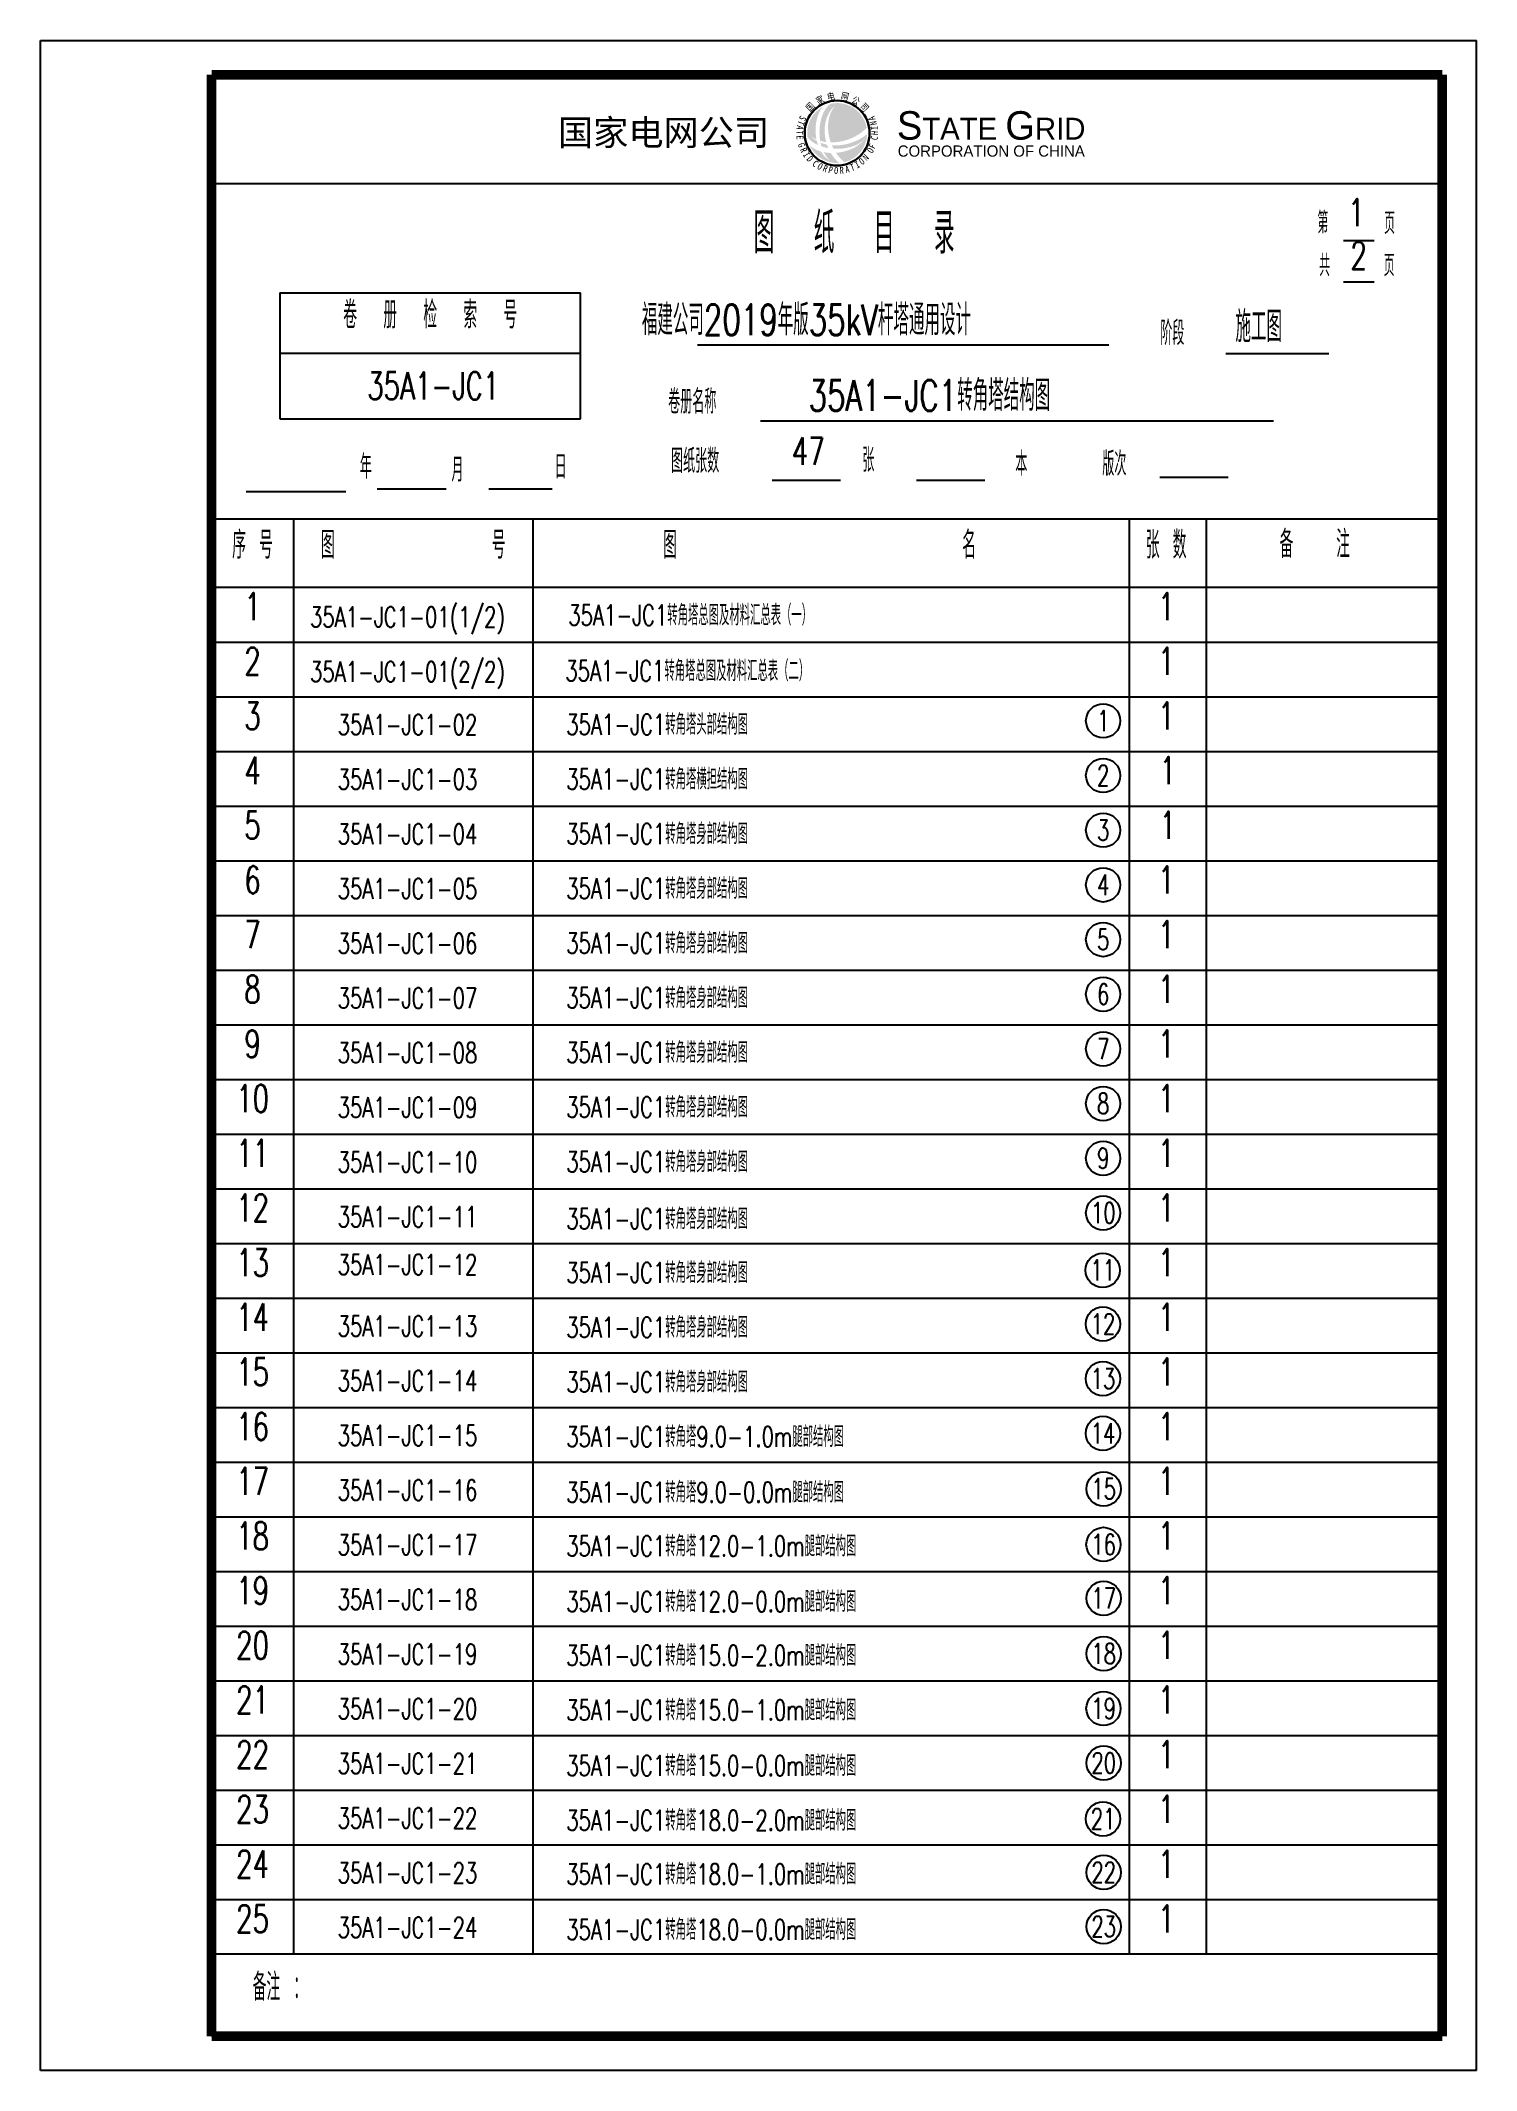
# Model space of a CAD drawing. Header units: millimetres. Extents: x 36969 to 37179, y -9174 to -8877.
import ezdxf
from ezdxf.enums import TextEntityAlignment as Align

# ---------------------------------------------------------------- set-up
doc = ezdxf.new("R2010")
doc.units = ezdxf.units.MM
doc.header["$LTSCALE"] = 10
for name, color, linetype in [('$TD_AUDIT_GENERATED_(71)', 3, 'Continuous'), ('2', 1, 'Continuous'), ('3', 1, 'Continuous')]:
    doc.layers.add(name, color=color, linetype=linetype)
doc.styles.add('$TD_AUDIT_GENERATED_(5D)', font='SimSun.ttf')
doc.styles.add('$TD_AUDIT_GENERATED_(5F)', font='verdanab.TTF', dxfattribs={"width": 0.8})
doc.styles.add('1-1', font='SIMHEI.TTF')
doc.styles.add('1-2', font='')
doc.styles.add('SIMPLEX', font='simplex.shx', dxfattribs={"width": 0.7, "oblique": 1, "bigfont": 'gbhzfs.shx'})
doc.styles.get("Standard").update_dxf_attribs({"font": 'SIMPLEX.shx', "width": 0.7, "bigfont": 'gbhzfs.shx'})
doc.styles.get('1-2').set_extended_font_data('STZhongsong')

msp = doc.modelspace()

# ---------------------------------------------------------------- texts
for s, height, style, p in [(' \\M+5B9FA\\M+5BCD2\\M+5B5E7\\M+5CDF8\\M+5B9AB\\M+5CBBE', 3.775, '1-1', (37042.18622135193, -8892.501593242207)), ('CORPORATION OF CHINA', 1.6371, '1-2', (37094.45176510087, -8894.147772266508))]:
    msp.add_text(s, height=height, dxfattribs=dict(style=style)).set_placement(p)
at = {"color": 0, "linetype": 'Continuous', "width": 0.7}
msp.add_text('\\M+5BDD7\\M+5B6CE', height=3.5, dxfattribs=at).set_placement((37132.85533944547, -8921.701693078654))
at = {"width": 0.7}
for s, height, p in [('35A1-JC1\\M+5D7AA\\M+5BDC7\\M+5CBFE\\M+5BDE1\\M+5B9B9\\M+5CDBC', 4.5, (37081.417445525, -8931.339923416512)), ('35A1-JC1\\M+5D7AA\\M+5BDC7\\M+5CBFE\\M+5D7DC\\M+5CDBC\\M+5BCB0\\M+5B2C4\\M+5C1CF\\M+5BBE3\\M+5D7DC\\M+5B1ED\\M+5A3A8\\M+5D2BB\\M+5A3A9', 3, (37046.26420368842, -8962.736349051349)), ('35A1-JC1\\M+5D7AA\\M+5BDC7\\M+5CBFE\\M+5D7DC\\M+5CDBC\\M+5BCB0\\M+5B2C4\\M+5C1CF\\M+5BBE3\\M+5D7DC\\M+5B1ED\\M+5A3A8\\M+5B6FE\\M+5A3A9', 3, (37045.84197778952, -8970.88894735976)), ('35A1-JC1\\M+5D7AA\\M+5BDC7\\M+5CBFE\\M+5CDB7\\M+5B2BF\\M+5BDE1\\M+5B9B9\\M+5CDBC', 3, (37045.96903501738, -8978.736336230788)), ('35A1-JC1\\M+5D7AA\\M+5BDC7\\M+5CBFE\\M+5BAE1\\M+5B5A3\\M+5BDE1\\M+5B9B9\\M+5CDBC', 3, (37045.96903501738, -8986.736336230788)), ('35A1-JC1\\M+5D7AA\\M+5BDC7\\M+5CBFE\\M+5C9ED\\M+5B2BF\\M+5BDE1\\M+5B9B9\\M+5CDBC', 3, (37045.96903501738, -8994.736336230788)), ('35A1-JC1\\M+5D7AA\\M+5BDC7\\M+5CBFE\\M+5C9ED\\M+5B2BF\\M+5BDE1\\M+5B9B9\\M+5CDBC', 3, (37045.96903501738, -9002.736336230788)), ('35A1-JC1\\M+5D7AA\\M+5BDC7\\M+5CBFE\\M+5C9ED\\M+5B2BF\\M+5BDE1\\M+5B9B9\\M+5CDBC', 3, (37045.96903501738, -9010.736336230788)), ('35A1-JC1\\M+5D7AA\\M+5BDC7\\M+5CBFE\\M+5C9ED\\M+5B2BF\\M+5BDE1\\M+5B9B9\\M+5CDBC', 3, (37045.96903501738, -9018.736336230788)), ('35A1-JC1\\M+5D7AA\\M+5BDC7\\M+5CBFE\\M+5C9ED\\M+5B2BF\\M+5BDE1\\M+5B9B9\\M+5CDBC', 3, (37045.96903501738, -9026.736336230788)), ('35A1-JC1\\M+5D7AA\\M+5BDC7\\M+5CBFE\\M+5C9ED\\M+5B2BF\\M+5BDE1\\M+5B9B9\\M+5CDBC', 3, (37045.96903501738, -9034.736336230788)), ('35A1-JC1\\M+5D7AA\\M+5BDC7\\M+5CBFE\\M+5C9ED\\M+5B2BF\\M+5BDE1\\M+5B9B9\\M+5CDBC', 3, (37045.96903501738, -9042.736336230786)), ('35A1-JC1\\M+5D7AA\\M+5BDC7\\M+5CBFE\\M+5C9ED\\M+5B2BF\\M+5BDE1\\M+5B9B9\\M+5CDBC', 3, (37045.96903501738, -9051.072295606724)), ('35A1-JC1\\M+5D7AA\\M+5BDC7\\M+5CBFE\\M+5C9ED\\M+5B2BF\\M+5BDE1\\M+5B9B9\\M+5CDBC', 3, (37045.96903501738, -9058.942438566197)), ('35A1-JC1\\M+5D7AA\\M+5BDC7\\M+5CBFE\\M+5C9ED\\M+5B2BF\\M+5BDE1\\M+5B9B9\\M+5CDBC', 3, (37045.96903501738, -9066.942438566197)), ('35A1-JC1\\M+5D7AA\\M+5BDC7\\M+5CBFE\\M+5C9ED\\M+5B2BF\\M+5BDE1\\M+5B9B9\\M+5CDBC', 3, (37045.96903501738, -9074.942438566197)), ('35A1-JC1\\M+5D7AA\\M+5BDC7\\M+5CBFE9.0-1.0m\\M+5CDC8\\M+5B2BF\\M+5BDE1\\M+5B9B9\\M+5CDBC', 3, (37045.96903501738, -9082.942438566197)), ('35A1-JC1\\M+5D7AA\\M+5BDC7\\M+5CBFE9.0-0.0m\\M+5CDC8\\M+5B2BF\\M+5BDE1\\M+5B9B9\\M+5CDBC', 3, (37045.96903501739, -9091.072295606724)), ('35A1-JC1\\M+5D7AA\\M+5BDC7\\M+5CBFE12.0-1.0m\\M+5CDC8\\M+5B2BF\\M+5BDE1\\M+5B9B9\\M+5CDBC', 3, (37045.96903501738, -9098.942438566197)), ('35A1-JC1\\M+5D7AA\\M+5BDC7\\M+5CBFE12.0-0.0m\\M+5CDC8\\M+5B2BF\\M+5BDE1\\M+5B9B9\\M+5CDBC', 3, (37045.96903501739, -9107.072295606724)), ('35A1-JC1\\M+5D7AA\\M+5BDC7\\M+5CBFE15.0-2.0m\\M+5CDC8\\M+5B2BF\\M+5BDE1\\M+5B9B9\\M+5CDBC', 3, (37045.96903501738, -9114.942438566197)), ('35A1-JC1\\M+5D7AA\\M+5BDC7\\M+5CBFE15.0-1.0m\\M+5CDC8\\M+5B2BF\\M+5BDE1\\M+5B9B9\\M+5CDBC', 3, (37045.96903501738, -9122.942438566197)), ('35A1-JC1\\M+5D7AA\\M+5BDC7\\M+5CBFE15.0-0.0m\\M+5CDC8\\M+5B2BF\\M+5BDE1\\M+5B9B9\\M+5CDBC', 3, (37045.96903501739, -9131.072295606724)), ('35A1-JC1\\M+5D7AA\\M+5BDC7\\M+5CBFE18.0-2.0m\\M+5CDC8\\M+5B2BF\\M+5BDE1\\M+5B9B9\\M+5CDBC', 3, (37045.96903501738, -9139.072295606724)), ('35A1-JC1\\M+5D7AA\\M+5BDC7\\M+5CBFE18.0-1.0m\\M+5CDC8\\M+5B2BF\\M+5BDE1\\M+5B9B9\\M+5CDBC', 3, (37045.96903501738, -9146.942438566197)), ('35A1-JC1\\M+5D7AA\\M+5BDC7\\M+5CBFE18.0-0.0m\\M+5CDC8\\M+5B2BF\\M+5BDE1\\M+5B9B9\\M+5CDBC', 3, (37045.96903501738, -9155.072295606724))]:
    msp.add_text(s, height=height, dxfattribs=at).set_placement(p)
at = {"style": 'SIMPLEX', "width": 0.7}
for s, p in [('35A1-JC1-01(1/2)', (37022.74992236957, -8963.009436206938)), ('35A1-JC1-01(2/2)', (37022.74992236957, -8971.009436206938)), ('35A1-JC1-02', (37022.74992236957, -8978.760930363049)), ('35A1-JC1-03', (37022.74992236957, -8986.760930363049)), ('35A1-JC1-04', (37022.74992236957, -8994.760930363049)), ('35A1-JC1-05', (37022.74992236957, -9002.760930363049)), ('35A1-JC1-06', (37022.74992236957, -9010.760930363049)), ('35A1-JC1-07', (37022.74992236957, -9018.760930363049)), ('35A1-JC1-08', (37022.74992236957, -9026.760930363049)), ('35A1-JC1-09', (37022.74992236957, -9034.760930363049)), ('35A1-JC1-10', (37022.74992236957, -9042.760930363049)), ('35A1-JC1-11', (37022.74992236957, -9050.760930363049)), ('35A1-JC1-12', (37022.74992236957, -9057.760930363049)), ('35A1-JC1-13', (37022.74992236957, -9066.760930363049)), ('35A1-JC1-14', (37022.74992236957, -9074.760930363049)), ('35A1-JC1-15', (37022.74992236957, -9082.760930363049)), ('35A1-JC1-16', (37022.74992236957, -9090.760930363049)), ('35A1-JC1-17', (37022.74992236957, -9098.760930363049)), ('35A1-JC1-18', (37022.74992236957, -9106.760930363049)), ('35A1-JC1-19', (37022.74992236957, -9114.760930363049)), ('35A1-JC1-20', (37022.74992236957, -9122.760930363049)), ('35A1-JC1-21', (37022.74992236957, -9130.760930363049)), ('35A1-JC1-22', (37022.74992236957, -9138.760930363049)), ('35A1-JC1-23', (37022.74992236957, -9146.760930363049)), ('35A1-JC1-24', (37022.74992236957, -9154.760930363049))]:
    msp.add_text(s, height=3, dxfattribs=at).set_placement(p, align=Align.CENTER)
at = {"width": 0.7}
for s, p in [('1', (37124.51365214061, -8978.185736837033)), ('2', (37124.51365214061, -8986.185736837031)), ('3', (37124.51365214061, -8994.18573683703)), ('4', (37124.51365214061, -9002.185736837033)), ('5', (37124.51365214061, -9010.185736837033)), ('6', (37124.51365214061, -9018.185736837033)), ('7', (37124.51365214061, -9026.185736837033)), ('8', (37124.51365214061, -9034.185736837033)), ('9', (37124.51365214061, -9042.185736837033)), ('10', (37124.51365214061, -9050.18573683703)), ('11', (37124.45468138028, -9058.577896247121)), ('12', (37124.47299358317, -9066.44803920659)), ('13', (37124.47299358317, -9074.44803920659)), ('14', (37124.47299358317, -9082.44803920659)), ('15', (37124.57999283321, -9090.57175734894)), ('16', (37124.56168063033, -9098.70161438947)), ('17', (37124.57999283322, -9106.57175734894)), ('18', (37124.58922462201, -9114.680523320065)), ('19', (37124.56168063032, -9122.70161438947)), ('20', (37124.58922462201, -9130.680523320065)), ('21', (37124.48984043813, -9138.858492885352)), ('22', (37124.58922462201, -9146.680523320065)), ('23', (37124.58394617018, -9154.613027897465))]:
    msp.add_text(s, height=3, dxfattribs=at).set_placement(p, align=Align.CENTER)
at = {"insert": (37094.32884435808, -8887.495865298817), "char_height": 4.16761607070872, "width": 30.14159743860961, "attachment_point": 1, "style": '1-2'}
msp.add_mtext('S{\\H0.7692x;TATE }G{\\H0.7692x;RID}', dxfattribs=at)
at = {"layer": '2', "style": 'SIMPLEX', "width": 0.7}
for s, height, p in [('1', 4, (37161.51696885697, -8905.513505378709)), (' \\M+5CDBC  \\M+5D6BD  \\M+5C4BF  \\M+5C2BC', 6, (37086.63831156029, -8910.110894436577)), ('\\M+5B5DA', 3.15, (37156.63148298174, -8906.309418346664)), ('\\M+5D2B3', 3.15, (37166.39091299795, -8906.413505378709)), ('2', 4, (37161.86210055937, -8911.813505378708)), ('\\M+5B9B2', 3.15, (37156.89681897562, -8912.585470726779)), ('\\M+5D2B3', 3.15, (37166.32878095419, -8912.588868173558)), ('\\M+5BEED  \\M+5B2E1  \\M+5BCEC  \\M+5CBF7  \\M+5BAC5', 4, (37026.07163028616, -8920.488036983406)), ('\\M+5BEED\\M+5B2E1\\M+5C3FB\\M+5B3C6', 3.5, (37064.4034462503, -8932.791428807126)), ('\\M+5CDBC\\M+5D6BD\\M+5D5C5\\M+5CAFD', 3.5, (37064.82133156436, -8941.46155467626)), ('\\M+5D5C5', 3.5, (37090.16441968393, -8941.31645467626)), ('\\M+5C4EA', 3.5, (37016.66441968392, -8942.330579430174)), ('\\M+5D4C2', 3.5, (37030.0676742204, -8942.748110702434)), ('\\M+5C8D5', 3.5, (37045.1424714149, -8942.330579430174)), ('\\M+5B1BE      \\M+5B0E6\\M+5B4CE', 3.5, (37119.77579732679, -8941.879086728612)), ('\\M+5D0F2 \\M+5BAC5', 4, (37000.08962108766, -8954.165642754786)), ('\\M+5CDBC                    \\M+5C3FB', 4, (37083.01530181802, -8954.165642754786)), ('\\M+5D5C5 \\M+5CAFD', 4, (37133.71946417377, -8954.165642754786)), ('\\M+5B1B8   \\M+5D7A2', 4, (37155.45295890004, -8954.051331884422)), ('\\M+5CDBC           \\M+5BAC5', 4, (37023.58962108766, -8954.165642754786)), ('1', 4, (37000.08962108766, -8963.165642754786)), ('1', 4, (37133.71946417377, -8963.165642754786)), ('2', 4, (37000.08962108766, -8971.165642754786)), ('1', 4, (37133.71946417377, -8971.165642754786)), ('3', 4, (37000.08962108766, -8979.165642754786)), ('1', 4, (37133.71946417377, -8979.165642754786)), ('4', 4, (37000.08962108766, -8987.165642754786)), ('1', 4, (37133.94462797409, -8987.165642754786)), ('5', 4, (37000.08962108766, -8995.165642754786)), ('1', 4, (37133.94462797409, -8995.165642754786)), ('6', 4, (37000.08962108766, -9003.165642754786)), ('1', 4, (37133.71946417377, -9003.165642754786)), ('7', 4, (37000.08962108766, -9011.165642754786)), ('1', 4, (37133.71946417377, -9011.165642754786)), ('8', 4, (37000.08962108766, -9019.165642754786)), ('1', 4, (37133.71946417377, -9019.165642754786)), ('9', 4, (37000.08962108766, -9027.165642754786)), ('1', 4, (37133.71946417377, -9027.165642754786)), ('10', 4, (37000.08962108766, -9035.165642754786)), ('1', 4, (37133.71946417377, -9035.165642754786)), ('11', 4, (37000.08962108766, -9043.165642754786)), ('1', 4, (37133.71946417377, -9043.165642754786)), ('12', 4, (37000.08962108766, -9051.165642754786)), ('1', 4, (37133.71946417377, -9051.165642754786)), ('13', 4, (37000.08962108766, -9059.165642754786)), ('1', 4, (37133.71946417377, -9059.165642754786)), ('14', 4, (37000.08962108766, -9067.165642754786)), ('1', 4, (37133.71946417377, -9067.165642754786)), ('15', 4, (37000.08962108766, -9075.165642754786)), ('1', 4, (37133.71946417377, -9075.165642754786)), ('16', 4, (37000.08962108766, -9083.165642754786)), ('1', 4, (37133.71946417377, -9083.165642754786)), ('17', 4, (37000.08962108766, -9091.165642754786)), ('1', 4, (37133.71946417377, -9091.165642754786)), ('18', 4, (37000.08962108766, -9099.165642754786)), ('1', 4, (37133.71946417377, -9099.165642754786)), ('19', 4, (37000.08962108766, -9107.165642754786)), ('1', 4, (37133.71946417377, -9107.165642754786)), ('20', 4, (37000.08962108766, -9115.165642754786)), ('1', 4, (37133.71946417377, -9115.165642754786)), ('21', 4, (37000.08962108766, -9123.165642754786)), ('1', 4, (37133.71946417377, -9123.165642754786)), ('22', 4, (37000.08962108766, -9131.165642754786)), ('1', 4, (37133.71946417377, -9131.165642754786)), ('23', 4, (37000.08962108766, -9139.165642754786)), ('1', 4, (37133.71946417377, -9139.165642754786)), ('24', 4, (37000.08962108766, -9147.165642754786)), ('1', 4, (37133.71946417377, -9147.165642754786)), ('25', 4, (37000.08962108766, -9155.165642754786)), ('1', 4, (37133.71946417377, -9155.165642754786)), ('\\M+5B1B8\\M+5D7A2 \\M+5A3BA', 4, (37004.08962108766, -9165.165642754786))]:
    msp.add_text(s, height=height, dxfattribs=at).set_placement(p, align=Align.BOTTOM_CENTER)
msp.add_text('35A1-JC1', height=4, dxfattribs=at).set_placement((37016.86670184195, -8929.685387886853))
at = {"layer": '2', "color": 7, "style": 'SIMPLEX', "width": 0.7}
msp.add_text('47', height=4, dxfattribs=at).set_placement((37081.37043748432, -8940.46155467626), align=Align.BOTTOM_CENTER)
at = {"layer": '3', "color": 7, "width": 0.7}
for s, p in [('\\M+5B8A3\\M+5BDA8\\M+5B9AB\\M+5CBBE2019\\M+5C4EA\\M+5B0E635kV\\M+5B8CB\\M+5CBFE\\M+5CDA8\\M+5D3C3\\M+5C9E8\\M+5BCC6', (37057.02792822221, -8920.272937041695)), ('\\M+5CAA9\\M+5B9A4\\M+5CDBC', (37143.84855925651, -8921.284161026302))]:
    msp.add_text(s, height=4.5, dxfattribs=at).set_placement(p)

# ---------------------------------------------------------------- blocks, each defined once
blk = doc.blocks.new('logo')
h = blk.add_hatch(color=256)
edge = h.paths.add_edge_path()
edge.add_spline(control_points=[(446.236022319209, 89.47065316716424), (446.296923348699, 89.42709838784083), (446.422292959282, 89.3374374121804), (446.5612707076975, 89.2707397840897), (446.6327369761352, 89.23644198715726)], knot_values=[0, 0, 0, 0, 0.2241663815802706, 0.4614643167746397, 0.4614643167746397, 0.4614643167746397, 0.4614643167746397], degree=3, periodic=0)
edge.add_spline(control_points=[(446.6327369761352, 89.2364419871572), (446.618146463293, 89.24892408117086), (446.5928640410841, 89.27055303789882), (446.55528132381, 89.30376821031592), (446.5153897610032, 89.33667536069976), (446.474100025448, 89.37379786973389), (446.4306338663671, 89.41017582436683), (446.3861157528445, 89.44692999884631), (446.3451514679193, 89.49295701854732), (446.3006217141854, 89.54255984936975), (446.25544255775, 89.58995164792486), (446.2143550507553, 89.63954233981144), (446.1703419471964, 89.68162634089117), (446.1287250528417, 89.73454419806416), (446.056410594739, 89.83714760633751), (445.9668184996717, 89.95004074524365), (445.8798749295204, 90.09306474327883), (445.8164566406094, 90.20774635392178), (445.7488879634066, 90.3161627169834), (445.7092148708214, 90.39757408302836), (445.6887766474449, 90.44060204092324), (445.683180324929, 90.4524726965737)], knot_values=[0, 0, 0, 0, 0.057603217311697, 0.0998147821405393, 0.1504586407897344, 0.2127194168510028, 0.2663297105922637, 0.320563421659545, 0.3856033483655085, 0.4507516626295947, 0.5206554591326177, 0.5819440420636764, 0.6437753388674202, 0.7029602690409292, 0.7834997370295085, 1.020501937707859, 1.13439552113683, 1.28514441201188, 1.413721704973908, 1.517232383884393, 1.556601052873635, 1.556601052873635, 1.556601052873635, 1.556601052873635], degree=3, periodic=0)
edge.add_spline(control_points=[(445.683180324929, 90.45247269657364), (445.7910207244097, 90.43127417298206), (446.1305511927326, 90.37543792115724), (446.473541842043, 90.35095951548368), (446.7071277818156, 90.34498631849482)], knot_values=[5.543272291493883, 5.543272291493883, 5.543272291493883, 5.543272291493883, 5.872403022592868, 6.573153481137538, 6.573153481137538, 6.573153481137538, 6.573153481137538], degree=3, periodic=0)
edge.add_spline(control_points=[(446.7071277818159, 90.34498631849482), (446.7374310485307, 90.29580449256838), (446.8405374318268, 90.13575858303761), (447.010311729013, 89.8764864678621), (447.2237717274743, 89.5875346532303), (447.4334818410343, 89.35655006917654), (447.6251096675971, 89.14854913787315), (447.7724817594878, 89.01154709242354), (447.8714528894011, 88.92516140079954), (447.9058678420226, 88.89249912326193), (447.9226643339284, 88.87698706296754), (447.9278022544349, 88.87224204042792)], knot_values=[7.525196457517759, 7.525196457517759, 7.525196457517759, 7.525196457517759, 7.698435514731243, 8.095589260690783, 8.455471495748146, 8.774397086495217, 9.030973949537257, 9.303711859261632, 9.37744130907351, 9.42505109935746, 9.446032685300692, 9.446032685300692, 9.446032685300692, 9.446032685300692], degree=3, periodic=0)
edge.add_spline(control_points=[(447.9278022544349, 88.87224204042792), (447.9283858209931, 88.87170218313219), (447.9289693875514, 88.87116232583634), (447.9295529541096, 88.8706224685406)], knot_values=[0, 0, 0, 0, 0.0023849449572866, 0.0023849449572866, 0.0023849449572866, 0.0023849449572866], degree=3, periodic=0)
edge.add_arc((447.6406112307427, 93.2495013072359), 4.388401440556144, 203.2079966067463, 273.77520755545464, ccw=False)
edge.add_spline(control_points=[(443.6073177033488, 91.52016313170196), (443.7428842961988, 91.37391151337687), (444.0133483316822, 91.1131582273755), (444.5340223072403, 90.81520711622164), (444.9551542147562, 90.64604501737062), (445.218714730582, 90.56611217125584), (445.27362611492, 90.55050514847994)], knot_values=[6.993801407225128, 6.993801407225128, 6.993801407225128, 6.993801407225128, 7.589665414074407, 8.123227460410707, 8.777741004712693, 8.948850637601048, 8.948850637601048, 8.948850637601048, 8.948850637601048], degree=3, periodic=0)
edge.add_spline(control_points=[(445.2736261149198, 90.55050514848), (445.2816785559287, 90.53599946594551), (445.3074640599152, 90.48962381096396), (445.350974224009, 90.41495193256401), (445.4180973373041, 90.32466994733232), (445.4882395405082, 90.22611412315081), (445.5541274432144, 90.12162138122477), (445.6767009586617, 89.9875637804364), (445.8244093944538, 89.8041807218197), (445.9996945891683, 89.64455785429817), (446.1462672919297, 89.52625975857626), (446.2027359678825, 89.49748366910353), (446.236022319209, 89.47065316716424)], knot_values=[6.924526248046507, 6.924526248046507, 6.924526248046507, 6.924526248046507, 6.974299861745713, 7.083687340324216, 7.183444156210336, 7.311462081406292, 7.446857501580832, 7.55273464986723, 7.855886365124284, 8.147167387145247, 8.279801406373, 8.388095192127565, 8.388095192127565, 8.388095192127565, 8.388095192127565], degree=3, periodic=0)
edge = h.paths.add_edge_path()
edge.add_spline(control_points=[(451.6608608566955, 92.38119854079076), (451.5441389082271, 92.2622301035488), (451.3800072563633, 92.09493949213936), (451.0943349518857, 91.88230714852477), (450.800634120104, 91.68668632582302), (450.2970965288926, 91.44357331900602), (449.5609234444985, 91.1885912565345), (448.7144899919053, 90.99985667139356), (447.8648844062955, 90.95333058515627), (447.357545044176, 90.96212353339718), (447.0991433965687, 90.97927422676611)], knot_values=[0, 0, 0, 0, 0.4987467732066163, 0.7013259530216552, 1.06717765587035, 1.555863591533154, 2.373610417989843, 3.400921402867271, 4.144528950496907, 4.921283116414468, 4.921283116414468, 4.921283116414468, 4.921283116414468], degree=3, periodic=0)
edge.add_spline(control_points=[(447.0991433965689, 90.97927422676611), (447.0341911831663, 91.10566851616846), (446.9577568978334, 91.26604516459037), (446.88704178286, 91.42888078360824), (446.8731307558789, 91.46152249026488)], knot_values=[6.124205566293918, 6.124205566293918, 6.124205566293918, 6.124205566293918, 6.550309021250564, 6.656753593472368, 6.656753593472368, 6.656753593472368, 6.656753593472368], degree=3, periodic=0)
edge.add_spline(control_points=[(446.8731307558789, 91.46152249026494), (447.0059149441468, 91.4513370625553), (447.3154633093704, 91.4384851438059), (447.85394247164, 91.45562551666814), (448.4804672699941, 91.52740644974091), (449.0962004350088, 91.64126850525804), (449.6491661599791, 91.8130294451716), (450.1265905907619, 91.98559402872621), (450.5777900759435, 92.18393457824101), (450.9811304361569, 92.39238686098548), (451.3783715268235, 92.6244928317463), (451.7226812099047, 92.85973393376668), (451.9367667642291, 93.02926253340587), (452.0251679819874, 93.09926508308871)], knot_values=[3.488374074371862, 3.488374074371862, 3.488374074371862, 3.488374074371862, 3.887806745815772, 4.416978135454834, 5.102881864907689, 5.778269700658052, 6.291653642830703, 6.838032875936091, 7.300646943173225, 7.769121453811416, 8.199365638989676, 8.680256300361139, 9.018495107481964, 9.018495107481964, 9.018495107481964, 9.018495107481964], degree=3, periodic=0)
edge.add_spline(control_points=[(452.0251679819874, 93.09926508308871), (452.0256047129747, 93.09963539550478), (452.026041443962, 93.10000570792084), (452.0264781749493, 93.10037602033691)], knot_values=[0, 0, 0, 0, 0.0017177855416153, 0.0017177855416153, 0.0017177855416153, 0.0017177855416153], degree=3, periodic=0)
edge.add_arc((447.6406112307427, 93.2495013072359), 4.388401440556144, 284.23080792441476, 358.0526178048375, ccw=False)
edge.add_spline(control_points=[(448.7194059047511, 88.9957653898561), (448.7188955834035, 88.99624080773168), (448.718385262056, 88.9967162256072), (448.7178749407085, 88.99719164348272)], knot_values=[0, 0, 0, 0, 0.0020923791021179, 0.0020923791021179, 0.0020923791021179, 0.0020923791021179], degree=3, periodic=0)
edge.add_spline(control_points=[(448.7178749407085, 88.99719164348272), (448.7142573844778, 89.00040489425521), (448.653097971003, 89.05472900701665), (448.5310874905088, 89.16142883704975), (448.295975661403, 89.35285601112321), (447.9803590316783, 89.6827999325497), (447.6837562807541, 90.03469542763384), (447.5047004109224, 90.29251403016798), (447.4582625092328, 90.36268876589367)], knot_values=[7.370154445551353, 7.370154445551353, 7.370154445551353, 7.370154445551353, 7.384670112060126, 7.615560347569366, 7.856432306933838, 8.293501929024398, 8.98250490958248, 9.23484214211912, 9.23484214211912, 9.23484214211912, 9.23484214211912], degree=3, periodic=0)
edge.add_spline(control_points=[(447.4582625092328, 90.36268876589367), (447.4714557998454, 90.36366967092323), (447.8525551871041, 90.39306124786373), (448.5370491039325, 90.50122880335306), (449.5907368921187, 90.84601145468497), (450.4152894982694, 91.21305696438344), (450.9402121293408, 91.66159900905177), (451.1917571012666, 91.84037175486537), (451.4071023698107, 92.09022663006903), (451.55084134052, 92.25504477454137), (451.6608608566955, 92.38119854079076)], knot_values=[0, 0, 0, 0, 0.0396490280830779, 1.145445618669398, 2.065674080291337, 3.369619663016798, 3.804909353442616, 4.135233665046806, 4.289277524492026, 4.791890366848904, 4.791890366848904, 4.791890366848904, 4.791890366848904], degree=3, periodic=0)
edge = h.paths.add_edge_path()
edge.add_spline(control_points=[(446.7051257037374, 91.889019099368), (446.8482008733379, 91.88602838522417), (447.1394814753971, 91.890409164066), (447.5713156996419, 91.92374341313683), (448.0070169171477, 91.98653144974429), (448.4201301666481, 92.06988647015419), (448.8520789180016, 92.1820600766901), (449.2622707333462, 92.31079215284734), (449.6909047803479, 92.4832347543616), (450.1105697279888, 92.6752410176801), (450.5638074936908, 92.92255771100628), (450.9987564817723, 93.19938916618327), (451.3759597030528, 93.48682264884218), (451.6506872928198, 93.72978690209908), (451.8346652931696, 93.90601798795382), (451.9246684713125, 93.99948656380906), (451.9581784181753, 94.03479156279667)], knot_values=[3.150581735181415, 3.150581735181415, 3.150581735181415, 3.150581735181415, 3.579808696638748, 4.023604315399971, 4.449119913436038, 4.899617051385869, 5.287157745437676, 5.787622231206912, 6.188038686120505, 6.672494971076138, 7.171322985893136, 7.735845578088812, 8.217568891518575, 8.59231953958858, 8.835590821903816, 8.9816115921349, 8.9816115921349, 8.9816115921349, 8.9816115921349], degree=3, periodic=0)
edge.add_arc((447.6406112307427, 93.2495013072359), 4.388401440556144, 10.30841805244392, 102.9113634823187)
edge.add_spline(control_points=[(446.6600517335146, 97.5269503456081), (446.6585245395372, 97.52575638062086), (446.6406479990751, 97.51167648726806), (446.6099218923282, 97.48435881105007), (446.5467601881687, 97.43744728725954), (446.48352306369, 97.3833839923862), (446.3989158274235, 97.318058290784), (446.3342626169301, 97.24200763658598), (446.2491971838499, 97.15654536835638), (446.167027238334, 97.06760665963094), (446.0921518419677, 96.9662300178598), (446.019765527469, 96.87096871936427), (445.9556932943008, 96.78819492968671), (445.9050515179536, 96.69807722365664), (445.8504881918366, 96.61117704490044), (445.7845184789446, 96.50771468509828), (445.7260599180811, 96.39243701587219), (445.6685091410661, 96.27275622082692), (445.6101384802228, 96.1598850634071), (445.5585142711443, 96.04033220681055), (445.5087566125999, 95.91205904343491), (445.4580989511694, 95.7858047520537), (445.4162484865205, 95.66685110425675), (445.3780594285561, 95.54018672879823), (445.3371177056008, 95.40647481194026), (445.2916423882807, 95.26353879572105), (445.2592912575553, 95.12009480657412), (445.2297297871858, 94.97728445865397), (445.1907113235229, 94.8312582549276), (445.1678172188856, 94.66741433178817), (445.1399500717589, 94.50785404219641), (445.116529819677, 94.35396438914995), (445.1038281006904, 94.22144764909973), (445.0920946456938, 94.08858862678903), (445.0772182955327, 93.94811801346867), (445.06877433306, 93.80141034751102), (445.0638820862168, 93.64731410633061), (445.0560423054869, 93.49607789731039), (445.0582347623072, 93.34572201433804), (445.060215962729, 93.2032522352248), (445.0665996267844, 93.06997482799454), (445.0651795335532, 92.96355477292161), (445.0754802592144, 92.86409950120003), (445.0834000259451, 92.77225072509611), (445.0928059339121, 92.66783573862108), (445.101833766302, 92.5641045747816), (445.1090535647775, 92.46274172960057), (445.1277197354398, 92.3557176833969), (445.1443223707406, 92.24542121086853), (445.1567156373594, 92.16341369549059), (445.1623740408891, 92.1241386668625), (445.162577472036, 92.1227247067651)], knot_values=[3.312575675732061, 3.312575675732061, 3.312575675732061, 3.312575675732061, 3.318391505043365, 3.380848207226377, 3.435782794916687, 3.55426477112907, 3.630519490547949, 3.755692401086849, 3.852207924787706, 3.992551869445919, 4.118307566247655, 4.229942193344062, 4.351757507598263, 4.431547558848829, 4.539652604931355, 4.659667264389723, 4.799394089192074, 4.926978488074752, 5.058168636691814, 5.180442951834922, 5.31740367694762, 5.470942392176496, 5.588513779404578, 5.695553560008105, 5.867776508687719, 6.008119726127337, 6.14526862597308, 6.308593856940433, 6.445721283483012, 6.598149873119415, 6.804260269526696, 6.931829251199067, 7.06496032481533, 7.203523697489236, 7.331988279414631, 7.488665631345652, 7.644207866042034, 7.794557595625662, 7.942808822799561, 8.095166164498163, 8.221993502087265, 8.343091109316081, 8.41395695465994, 8.521731161098288, 8.619725495650615, 8.72843395942529, 8.83418007340063, 8.92428678162834, 9.054113911850516, 9.168842545474352, 9.173127030428851, 9.173127030428851, 9.173127030428851, 9.173127030428851], degree=3, periodic=0)
edge.add_spline(control_points=[(445.162577472036, 92.12272470676515), (445.3173650340884, 92.07583114681387), (445.6087558617883, 92.00126143794677), (445.9057747844824, 91.95603196644294), (446.0433020922467, 91.93886149441744), (446.0433316108631, 91.9388578091511)], knot_values=[1.586162538885827, 1.586162538885827, 1.586162538885827, 1.586162538885827, 2.071194100565923, 2.486699357005002, 2.486788559394391, 2.486788559394391, 2.486788559394391, 2.486788559394391], degree=3, periodic=0)
edge.add_spline(control_points=[(446.0433316108631, 91.9388578091511), (446.0304109940325, 91.98025183093142), (445.9843182199022, 92.12865823154982), (445.9402411145336, 92.38644109729705), (445.8740464174189, 92.72195808118204), (445.8430698151417, 93.05766955535074), (445.8177879557829, 93.37938813007702), (445.8167781250943, 93.68819638142509), (445.8260314333832, 93.99917424881636), (445.8486337091031, 94.3254653241492), (445.9001587653686, 94.6610925279382), (445.9799267755673, 94.99281328099943), (446.0559540800143, 95.31294970656307), (446.1718214067489, 95.58955881821845), (446.2778441619448, 95.87432383460913), (446.4124029590998, 96.122151016656), (446.5720003767256, 96.3994306805377), (446.7522769818058, 96.65374337315399), (446.928700769234, 96.86985566348795), (447.0498450027519, 96.99105331594234), (447.1030819773869, 97.0408710983989), (447.1317761326854, 97.06676911041086), (447.1451323261019, 97.07870973072494), (447.1578586525557, 97.09027667832163), (447.1709348589043, 97.10250064371797), (447.184577373409, 97.11452800961246), (447.1952601929208, 97.12470185776732), (447.2046038143687, 97.13334916802972), (447.2129971852287, 97.14083846341106), (447.2211334026194, 97.14849644651298), (447.228923622916, 97.1556299949101), (447.2378129838376, 97.16384096342819), (447.2468735168661, 97.17194318622876), (447.2561708650246, 97.18058080584234), (447.2643434250342, 97.18816608902915), (447.2714287557403, 97.19456286420467), (447.2790977355096, 97.20157177071957), (447.2861882028878, 97.20816105670048), (447.2937180264921, 97.21543238782061), (447.3013297026143, 97.22213356085581), (447.3094394594839, 97.22989998608983), (447.3169057995899, 97.2362809651317), (447.3232666522306, 97.2426708480678), (447.3292615785749, 97.24766139945291), (447.3350396495591, 97.2533331595339), (447.3403730566429, 97.25818088905316), (447.3465961042075, 97.26374563719571), (447.3508129965692, 97.2676083826226), (447.3534317396493, 97.27000719601148)], knot_values=[0, 0, 0, 0, 0.1300337471917388, 0.466224071899731, 0.7825891158204055, 1.155885933674857, 1.476403966736586, 1.750502273210316, 2.08170439442799, 2.409745300650678, 2.731103961501755, 3.098788249151716, 3.433637640124101, 3.715652802792438, 3.996982547103072, 4.344441565590744, 4.559558391482521, 4.956755503002683, 5.278032479805446, 5.395001113812131, 5.47055824108942, 5.496751745662129, 5.510958610028381, 5.524304766687864, 5.548343492655103, 5.564655763696178, 5.578858133927172, 5.592595877692681, 5.602847756834954, 5.612602713043281, 5.62611384528754, 5.63453646148425, 5.648906140884049, 5.662576481655982, 5.672607160057203, 5.682356417263424, 5.691213135538296, 5.703775077157794, 5.711394211099979, 5.722612125900232, 5.734190404588679, 5.745074201157167, 5.752057506583875, 5.761219591049745, 5.768448829015005, 5.776337971598063, 5.782839756287265, 5.793493644417593, 5.793493644417593, 5.793493644417593, 5.793493644417593], degree=3, periodic=0)
edge.add_spline(control_points=[(447.3534317396493, 97.27000719601148), (447.3310021140087, 97.2406871440516), (447.3072188859685, 97.20959766029995), (447.2812790888677, 97.1760626818783), (447.2762813282934, 97.16898866702195), (447.2703228833936, 97.1618403851889), (447.2644870193171, 97.15415715663653), (447.2582562063658, 97.1460840157493), (447.2504300117253, 97.13584517975471), (447.2410472007275, 97.1229531737709), (447.2275951990528, 97.10711329358213), (447.2136769880142, 97.08784723859316), (447.1985345101325, 97.06704222533023), (447.1812801651336, 97.04671512332794), (447.1652238940112, 97.02461884752387), (447.1483917554133, 97.00312897015397), (447.1329504321607, 96.98264039370326), (447.1182427478698, 96.96347235152007), (447.1039326571961, 96.94519789117447), (447.0898993658086, 96.92605719030013), (447.0756940227311, 96.90890394059892), (447.0630819314031, 96.88939124972734), (447.0509800704617, 96.86778987979932), (447.0375087179098, 96.84464121244764), (447.0249144163249, 96.8236800524682), (447.0136752794849, 96.80462509822087), (447.0019344142561, 96.78392203928325), (446.9885995368093, 96.76162118497285), (446.9756935624789, 96.73997752268127), (446.965756375499, 96.72181578098508), (446.9559362430239, 96.70588666542642), (446.9468658206895, 96.68941214392459), (446.9357569984784, 96.67158404154401), (446.9237658728321, 96.65009594271692), (446.9111775673093, 96.62909497666152), (446.8990950427497, 96.60835637065423), (446.8884936956197, 96.59013825354805), (446.8779391357903, 96.57255839029557), (446.8679807418364, 96.55488936447216), (446.8578845677052, 96.53852012892895), (446.8485819852922, 96.52186087306336), (446.8390486907781, 96.50562299788083), (446.8294292515295, 96.49034637411347), (446.8226529159756, 96.4741365642891), (446.8158761822958, 96.45910791614108), (446.8087257608693, 96.44260995199858), (446.8014639266976, 96.42567667748853), (446.794425382082, 96.41009022507086), (446.7875529073801, 96.39411496799124), (446.7808603179988, 96.37909085996074), (446.7738003577469, 96.36263660835908), (446.7676336215252, 96.34840983958071), (446.7615212093865, 96.33451517321458), (446.7560250658221, 96.32216229828481), (446.7505546568284, 96.30908130855437), (446.7452536136345, 96.29711901521421), (446.740279800149, 96.28596692189365), (446.7361692802112, 96.2764346815041), (446.7319972807811, 96.26702090074258), (446.7272275431442, 96.25606954986574), (446.7222553437739, 96.24440039906204), (446.7169526301227, 96.23237929940802), (446.7121525533578, 96.22094338525659), (446.7067839288409, 96.20931592718273), (446.7016106630829, 96.1971846522805), (446.6958119738392, 96.18428853891328), (446.6903106703128, 96.17099306642984), (446.6840467422594, 96.15700751443114), (446.6785667236795, 96.14429508295024), (446.6734586225923, 96.13242966023017), (446.6687850562093, 96.1220328715927), (446.6639567540869, 96.11101433207881), (446.6593498879627, 96.10057588741421), (446.6548548921955, 96.08995313511082), (446.6505291324281, 96.08005169631332), (446.6460293341024, 96.07022827458962), (446.6418943903218, 96.06023827445813), (446.6369679895147, 96.04932847629442), (446.6319448523782, 96.03790137656546), (446.6267701047011, 96.02430525459494), (446.6231199095532, 96.01144653651585), (446.6192675096072, 95.99927264793212), (446.6165001059339, 95.99012232016315), (446.6137682730484, 95.98136865779406), (446.6107316197504, 95.97181209919484), (446.6069100252951, 95.95956226180607), (446.6027617303309, 95.94627551737807), (446.5985092151966, 95.93242426733053), (446.595061365917, 95.92118676026013), (446.5920070464783, 95.91184226780399), (446.5897873139299, 95.90419997057819), (446.5874387724266, 95.89695746624358), (446.5850508591875, 95.88904969893849), (446.5821998110357, 95.88016142447867), (446.5794781837355, 95.87104826272474), (446.5767699802727, 95.86284925686283), (446.574367510043, 95.85461560080017), (446.5718487057086, 95.84680317624003), (446.5693366883083, 95.83850968999059), (446.567132364125, 95.83156412689806), (446.5645768096897, 95.82351161510809), (446.5620771461145, 95.81529530804704), (446.5596085625762, 95.80740805361319), (446.5571760353703, 95.79979472788244), (446.5550377557377, 95.79284976768207), (446.5528579568011, 95.78608012909831), (446.5510477229186, 95.7795416064559), (446.5481727093572, 95.77110127928773), (446.5451325291547, 95.7609527159405), (446.5417560981696, 95.7502840675221), (446.5387991293387, 95.74072202304802), (446.5362662695804, 95.73243306171901), (446.5337188489391, 95.72421115113474), (446.5310907463836, 95.71586763619774), (446.5282059304034, 95.70659689408785), (446.5253667306104, 95.69738993503188), (446.522427617721, 95.68795642213666), (446.5197008632654, 95.67946575658505), (446.5177041385755, 95.67274364748124), (446.5158724363848, 95.66700155675943), (446.51399377959, 95.66085005410622), (446.5119677944404, 95.65457581743061), (446.5099765993671, 95.64782359436356), (446.5078185045588, 95.6411192412267), (446.5056215284526, 95.6340118836759), (446.5034308600689, 95.62691438772072), (446.5012377702428, 95.62004733898567), (446.4989216013735, 95.6125537570419), (446.4965911701297, 95.60488227917489), (446.4941078597039, 95.59724774640966), (446.4916793261982, 95.58911213774752), (446.4889770380967, 95.5807049021617), (446.4861837407116, 95.57162895598793), (446.4831469917283, 95.56192269212465), (446.4802025676281, 95.55227357849077), (446.4760169485223, 95.53958247373151), (446.4731783057573, 95.52294503973519), (446.4688869112924, 95.50190278362442), (446.4638894817904, 95.47775335870477), (446.4590033116319, 95.45295121073411), (446.4538215758323, 95.42795807798774), (446.4494207154078, 95.40464290231415), (446.4448446945257, 95.38325364673534), (446.4410483121044, 95.36377485003567), (446.4373528762637, 95.3456292858765), (446.4307845154817, 95.31243620592431), (446.4147304368778, 95.23352679693272), (446.3826828586521, 95.07880196414618), (446.3421694683652, 94.77691617752629), (446.3119613053655, 94.44013857467394), (446.3108479332084, 93.86796131953975), (446.3522186510545, 93.30368649017208), (446.4780704075577, 92.58306547214835), (446.6055702842646, 92.16714106427509), (446.6978542116758, 91.90911774609003), (446.7051257037376, 91.889019099368)], knot_values=[0, 0, 0, 0, 0.1107477158696539, 0.1174312145756693, 0.1271853091298365, 0.1367163271431169, 0.1453333590380123, 0.1561283268376976, 0.1673104266620594, 0.1839960066494838, 0.2039455200536655, 0.2296060625483584, 0.2552693518759473, 0.2811184945144847, 0.3095352764788754, 0.337175172850663, 0.3630078713530387, 0.3864999392550619, 0.4096573585411288, 0.4326335428245247, 0.4576978286981253, 0.4763879152029193, 0.5022326135797408, 0.5319784374845814, 0.5567323115883612, 0.5755939068090948, 0.5983445822293212, 0.628130051986942, 0.6535427561445373, 0.6739369991058034, 0.6902213010181728, 0.7096668000750198, 0.7303390503472671, 0.7532192640776006, 0.7834753981206175, 0.8037891038344896, 0.8252240769144858, 0.8467094301912894, 0.8653006394055396, 0.886062624037366, 0.9043955271012523, 0.9225262190336276, 0.9425813147136054, 0.9584087980959783, 0.9751310408466805, 0.9920613665400241, 1.01234378765005, 1.030406107724672, 1.043364384635123, 1.064515264590926, 1.079746794361193, 1.097078572584323, 1.111032404247666, 1.125286160326508, 1.137638084605187, 1.153566440108332, 1.164537279192371, 1.174270917037503, 1.184708125047926, 1.195427607248417, 1.210105601452837, 1.22276048634133, 1.234843234779326, 1.247309332311784, 1.261176355988959, 1.274405750637335, 1.289726139891182, 1.30433719793271, 1.320375811778753, 1.331255932051061, 1.343091238753967, 1.35457166839334, 1.367346014366812, 1.377319972379365, 1.389174992722888, 1.399760495784695, 1.40973155470026, 1.421605794079571, 1.435670448725419, 1.447175071788926, 1.465214311139455, 1.475741281399696, 1.485484174210874, 1.493892275900931, 1.503251300595758, 1.51556632592467, 1.532388548254147, 1.545008982694388, 1.559034411923492, 1.567651720929816, 1.574499184581334, 1.58290607389516, 1.590491070853209, 1.599279815279878, 1.610908154402809, 1.619021751024455, 1.625180468235297, 1.636636674602325, 1.643645099347187, 1.651176733842647, 1.658497294244557, 1.668989860214827, 1.676940686613839, 1.683290804139898, 1.692967067081428, 1.698740963146071, 1.7046244808274, 1.713314684498083, 1.72548141788807, 1.736405021089046, 1.746884957679967, 1.755507723694281, 1.762406941634038, 1.772707394162442, 1.781750587527271, 1.79153453885394, 1.801611730872196, 1.811392902326527, 1.81828676597302, 1.822647681417871, 1.829473958237928, 1.837582495163095, 1.842425949822617, 1.850591866006386, 1.858710596001808, 1.864743519296687, 1.872875391168455, 1.880336535473477, 1.888273508415793, 1.896927820238293, 1.904419707302538, 1.913743135015038, 1.923419260974708, 1.932908267495248, 1.944251653026222, 1.953692744276887, 1.972954852044431, 1.994746628995993, 2.018161444664881, 2.046924305414614, 2.070586725241041, 2.094732896049115, 2.118101146540499, 2.136202529785193, 2.154267703650845, 2.173655153522503, 2.237711843841197, 2.395857590566159, 2.64751491840506, 3.151040366807829, 3.408722852245061, 4.363534989138262, 4.843443075411796, 5.600843692168699, 5.664922826657165, 5.664922826657165, 5.664922826657165, 5.664922826657165], degree=3, periodic=0)
edge = h.paths.add_edge_path()
edge.add_spline(control_points=[(443.7641111576827, 92.8496214268352), (443.7642141429387, 92.84950743967858), (443.764431562739, 92.84926679295177), (443.7647915901023, 92.8488570000664), (443.7652148597601, 92.84839960223695), (443.7656722515751, 92.84789723221246), (443.7661294044915, 92.84737615634157), (443.7666086679912, 92.84686063773296), (443.7670751080502, 92.8463233324589), (443.7675597680886, 92.84580438102466), (443.7680525409237, 92.84524113140327), (443.7686128849036, 92.84463754908728), (443.7691810100705, 92.84398193238661), (443.7697299675567, 92.8433859555181), (443.7702364542295, 92.84282947686694), (443.7706843693329, 92.84232714351543), (443.7711783931475, 92.8417984637212), (443.7716672329636, 92.84124251359634), (443.7723010578995, 92.84053569937714), (443.7729496844145, 92.83983954147823), (443.7736038319986, 92.83908666547063), (443.7742267410506, 92.83842788332021), (443.7748598572582, 92.8376938835467), (443.775572942101, 92.8369322592834), (443.7762727980753, 92.8361523461088), (443.7769683417675, 92.83535707706693), (443.7777318678102, 92.83452456622251), (443.7785050171613, 92.83366641725888), (443.7792885573508, 92.83280660367694), (443.7799870622757, 92.83200884186982), (443.7807341236087, 92.83119328351353), (443.781443637831, 92.83041447997618), (443.7821159961841, 92.82965873882961), (443.7827972073428, 92.82890508006716), (443.7835108275319, 92.82809973909332), (443.7842931790808, 92.82727860888002), (443.7849810108382, 92.82644609318572), (443.7858374209479, 92.82555413280477), (443.7866474000175, 92.8246281158398), (443.7874735670021, 92.82372595475988), (443.7881746340227, 92.82294047201657), (443.788868473946, 92.82218780952581), (443.7895382747752, 92.82142463896429), (443.790278884572, 92.82062407062625), (443.7910705563418, 92.8197139203159), (443.791928586754, 92.81879867009798), (443.7927707376439, 92.81784809299546), (443.7936097106503, 92.81691419026345), (443.7945433039229, 92.81588588576693), (443.7954753863939, 92.81485541695815), (443.7963408030728, 92.8139004612031), (443.7970806089011, 92.81305694320747), (443.7978956006998, 92.81218758804522), (443.7987319887925, 92.81124883998308), (443.7996935057865, 92.81016753986569), (443.8005911931941, 92.80917289834093), (443.8016725678356, 92.80800655779439), (443.8025977740517, 92.80695577471602), (443.8036318502318, 92.8058150774661), (443.804474613876, 92.80489732790329), (443.805402592124, 92.80383271643421), (443.8062302526221, 92.8029442458635), (443.8069904584397, 92.80208381226151), (443.8076562996239, 92.80139939394883), (443.808390686768, 92.80062842454004), (443.8091792066527, 92.79976400128709), (443.8100740303939, 92.79882148585244), (443.8108406164711, 92.79800412603453), (443.8115414571275, 92.79725728935131), (443.8121479141364, 92.79660248139231), (443.8128089341544, 92.79588095221158), (443.8136790090716, 92.79497765786562), (443.8148206148464, 92.79375199009502), (443.8160106429284, 92.79249088802578), (443.8171413941504, 92.79127084791361), (443.8179876127058, 92.79037403791284), (443.8187283789564, 92.78958623930617), (443.8192824438363, 92.78897468301506), (443.8198221540592, 92.78841303808622), (443.8203862786786, 92.78779377475598), (443.8211024126842, 92.78706330819892), (443.8218445662383, 92.78621684432511), (443.8227136900066, 92.78534195516625), (443.8234608062187, 92.7845141198286), (443.8242358141497, 92.78371015774775), (443.8249191811537, 92.7829582986821), (443.8255871383558, 92.78226102626269), (443.8261745101981, 92.7816204136127), (443.8267089279259, 92.78105393885124), (443.8273129192883, 92.78041219771006), (443.8279271845067, 92.7797302917757), (443.8286279015313, 92.77903215804469), (443.8292818453103, 92.77831206830348), (443.8299272955687, 92.77760759773912), (443.8306282425051, 92.7768796053403), (443.8314061662618, 92.77603349962004), (443.8322329521868, 92.77516450374486), (443.8330568865326, 92.77427328668887), (443.833780216451, 92.77350817854062), (443.8345533826384, 92.77267550804498), (443.8354042956053, 92.77178405310832), (443.836301101217, 92.7708108472587), (443.8372492911162, 92.76980469626795), (443.8381287843074, 92.76885925103187), (443.838974320518, 92.7679762369284), (443.8397442671921, 92.7671378218784), (443.8405050330039, 92.76633098035649), (443.8413079021348, 92.7654878533105), (443.8421267050949, 92.76458592658577), (443.8429404902008, 92.76373000068742), (443.8437516646684, 92.76285497479387), (443.8445187198233, 92.76204354086906), (443.8452313184453, 92.76126849135545), (443.8459971191742, 92.76046688042868), (443.8467573508806, 92.75965510895963), (443.8475428651038, 92.75880707727669), (443.8482021255663, 92.75811299331417), (443.8489864028852, 92.7572688354353), (443.8498194174783, 92.75636998127237), (443.8507527963179, 92.75543290399122), (443.8515086477662, 92.75464368471518), (443.8523255984358, 92.75381106365387), (443.8530864924849, 92.75303575168238), (443.8538359230481, 92.75225114103444), (443.8545919152266, 92.75148507426917), (443.8553700640778, 92.75067653205582), (443.8561809662904, 92.74984609235338), (443.8568656081948, 92.74913847580132), (443.8574884291781, 92.7484984828302), (443.8579911268096, 92.7479790447859), (443.8584629253066, 92.74749003352758), (443.8589948063491, 92.74694127561003), (443.8596439463013, 92.74627654460113), (443.8603927003655, 92.74551224337671), (443.8611164277354, 92.74476624781158), (443.8618733777721, 92.74398378971716), (443.8626245814405, 92.74320221501108), (443.8634326097581, 92.74238998519508), (443.8642037040627, 92.74157930558539), (443.8650272992666, 92.74076123679578), (443.8658566754239, 92.73988371951049), (443.8667078983303, 92.73900278460309), (443.8675456941171, 92.73815095007939), (443.8683696318301, 92.7373169611721), (443.8691155199142, 92.7365311999153), (443.8698907990561, 92.73574399495334), (443.870684083663, 92.73493934593819), (443.871532179086, 92.73405766817694), (443.8723151685349, 92.73324040164897), (443.87305149181, 92.73248160758203), (443.8737910639852, 92.73173541356493), (443.8746060595456, 92.73090592699793), (443.8754118434376, 92.73006545684115), (443.8762070306661, 92.72923603513931), (443.8769960777736, 92.72844031072452), (443.8777572884751, 92.72764631583641), (443.8784916737939, 92.72690341962885), (443.8793433354572, 92.72601550443522), (443.8804906155792, 92.72485950146108), (443.8821153203155, 92.72315107473622), (443.8840484424059, 92.72118084477165), (443.8867227730802, 92.71843300260076), (443.8900874450726, 92.71501642415319), (443.8942401083198, 92.71062672884528), (443.8995847999956, 92.70545337643796), (443.9056686059325, 92.69935487752883), (443.9125201620323, 92.69256956693295), (443.919304459544, 92.68580860961606), (443.9268571054592, 92.67838839602643), (443.9333703302029, 92.67193631582211), (443.9725760158469, 92.6328753184415), (444.0259568752954, 92.58345523373629), (444.1075752692288, 92.51140280896414), (444.2028195810931, 92.43392180553548), (444.3727572844377, 92.29889341363554), (444.5352426135194, 92.19279175219668), (444.6476283242391, 92.12633619240421), (444.6603180183645, 92.11891744188944)], knot_values=[0, 0, 0, 0, 0.0004608570517367, 0.0009729494474141, 0.0016363540590875, 0.0023303345230375, 0.0030111086512431, 0.0037157791883016, 0.0044417474296336, 0.0051453628955143, 0.0058457108451621, 0.0066866786930528, 0.0076158468232376, 0.0084479273527105, 0.009117357892274, 0.0098732447618965, 0.0104669246043033, 0.0112879120182304, 0.0120939639375117, 0.0133150503152903, 0.0141420845878485, 0.0150856124945886, 0.0160343530682034, 0.0170494170498098, 0.0182152627564697, 0.0191778835943859, 0.02021885429002, 0.0216039574267802, 0.0226431291531624, 0.0237085940079975, 0.024784804151143, 0.0259610156830361, 0.0268691947890177, 0.0278193764751355, 0.029008713334361, 0.0300971263788275, 0.0312206603862568, 0.0322461388636397, 0.0338052225386787, 0.0349109557935424, 0.0359159498802699, 0.0369636947908207, 0.0379818331759885, 0.0389619575608237, 0.0402352501661673, 0.041600163295043, 0.0427250679694499, 0.0440449973191094, 0.045366395635904, 0.0468917127909704, 0.0482134339391989, 0.0492326377690379, 0.0502573468264918, 0.0517879629975059, 0.053004317701275, 0.0545983135097645, 0.0558073547541555, 0.0577756720546503, 0.058798123490735, 0.0604262997066089, 0.0615134730361969, 0.0630345618061035, 0.0640687594318062, 0.0649572381994759, 0.0658986911827748, 0.0672630360746801, 0.0684670944749899, 0.0697975057077783, 0.0706248305678359, 0.0715396151011575, 0.0724750269747097, 0.0735603355951217, 0.075301930394205, 0.0774998670637863, 0.0787621284134879, 0.0802922573730132, 0.0811989454043717, 0.08200618191791, 0.0827677293106331, 0.0835355298256289, 0.0845190237729586, 0.0858358952632763, 0.0869110956422041, 0.0882174780214062, 0.0891805827505775, 0.0902608845568213, 0.0912652254992066, 0.0920771480940162, 0.0928681871172973, 0.0936015272172201, 0.0947209886137988, 0.0956208213994727, 0.0965679810674416, 0.0976386311253129, 0.0984871360326426, 0.0995995445261069, 0.1010865971118794, 0.1020854413773498, 0.1032406716340323, 0.1042452603298389, 0.1054942337817878, 0.1069376761292079, 0.1082153447841134, 0.1096418227219575, 0.1108114386188248, 0.1118828617967959, 0.1130566316869884, 0.1141382544480658, 0.1153754704310354, 0.1167108382869029, 0.1176812261433391, 0.1189549787649838, 0.1200606000634158, 0.1208396530316786, 0.1222807538265694, 0.1233970783302719, 0.1243074346344418, 0.1251525100345359, 0.1268539043866664, 0.1279833751189703, 0.1291200043944449, 0.1301321856655542, 0.1314827819899106, 0.1323788873955422, 0.1333871534397205, 0.1347115430085196, 0.1357453450542793, 0.1368692025410944, 0.1376653659912846, 0.1384244240306752, 0.1390377680730266, 0.1397038783791403, 0.1407170810693928, 0.141825101238336, 0.1429137193763129, 0.1438351799583906, 0.1450911403738796, 0.1461658000956271, 0.1472721306647419, 0.1484474065299292, 0.1496479121902209, 0.1508941784680481, 0.1521223838283178, 0.1532322790465278, 0.1544111465477333, 0.1553724303815609, 0.1565468438037109, 0.1578009413757344, 0.1590424608351619, 0.1599422936208256, 0.1609728715187098, 0.1621942659575709, 0.1634308407478035, 0.1644658551978062, 0.1656412877832724, 0.1667925538624304, 0.1677655831563102, 0.1687750501645568, 0.1704834691513263, 0.1726513907565534, 0.1758476125104698, 0.1787639746265801, 0.1841546140659608, 0.1902332356873936, 0.1968890799812081, 0.2064660553904191, 0.2160762412396205, 0.2258173677047658, 0.2351998526357398, 0.2478395738368472, 0.2533211732776546, 0.4012285880048347, 0.4659550722133198, 0.5799164568600612, 0.7695111713852327, 1.116892179648216, 1.16096584763539, 1.16096584763539, 1.16096584763539, 1.16096584763539], degree=3, periodic=0)
edge.add_spline(control_points=[(444.6603180183643, 92.11891744188938), (444.6648711625921, 92.09598046938493), (444.6744027432107, 92.0470979888484), (444.6942264301422, 91.97763058604318), (444.7164048065706, 91.90143598391404), (444.7382194441313, 91.82121391366417), (444.7669848969138, 91.7267949308748), (444.7950672378997, 91.62149996969885), (444.823057329394, 91.54488097277147), (444.8376898009849, 91.50387346006067), (444.8386191868392, 91.50126635731954)], knot_values=[5.233690822292881, 5.233690822292881, 5.233690822292881, 5.233690822292881, 5.303825753327492, 5.383027286154253, 5.450246723878536, 5.541937193395427, 5.632391109541941, 5.746362704934958, 5.868643984550646, 5.876945215343023, 5.876945215343023, 5.876945215343023, 5.876945215343023], degree=3, periodic=0)
edge.add_spline(control_points=[(444.838619186839, 91.50126635731954), (444.7033846903978, 91.55907985975398), (444.2972574075534, 91.7538904483207), (443.8090174470585, 92.09588124461283), (443.4593792693031, 92.47455524763205), (443.3302835391301, 92.6417848634913), (443.2867944267459, 92.69964092430928)], knot_values=[7.250280902057175, 7.250280902057175, 7.250280902057175, 7.250280902057175, 7.690997203514118, 8.598983734656267, 9.015708971630115, 9.232809360711533, 9.232809360711533, 9.232809360711533, 9.232809360711533], degree=3, periodic=0)
edge.add_arc((447.6406112307427, 93.2495013072359), 4.388401440556144, 118.6753008047992, 187.1979975883708, ccw=False)
edge.add_spline(control_points=[(445.5348572903993, 97.09967890654372), (445.5127237195595, 97.06742547854395), (445.448087532706, 96.97393973803202), (445.3438768644571, 96.84574028336192), (445.1924512458293, 96.58285775371934), (445.0323108349971, 96.31083597870958), (444.8944519399947, 95.96385827750231), (444.7885501107478, 95.699699107367), (444.712373534034, 95.40918759066619), (444.6213086135233, 95.06710598132321), (444.5525411368353, 94.70612308118638), (444.5064341606835, 94.27605731513108), (444.4878801517041, 93.8953879706196), (444.4868151826263, 93.51190424659706), (444.4989767404013, 93.26263245898895), (444.5089255974001, 93.10650457301273), (444.5175795286189, 92.99201245006657), (444.5294648931613, 92.87008841419822), (444.5501833235239, 92.72843600363564), (444.5674523008968, 92.61071911636492), (444.5777248293257, 92.50833495527979), (444.5983574400691, 92.41644340703101), (444.610140110975, 92.35996768712067), (444.6168489454362, 92.32803418348868), (444.617193824517, 92.32639311280838)], knot_values=[0.0176581850300042, 0.0176581850300042, 0.0176581850300042, 0.0176581850300042, 0.1350136473611706, 0.3586319266787619, 0.5117678418293916, 1.044160938904145, 1.302848521635252, 1.630881788839104, 1.896901206132972, 2.202762203630451, 2.693157240403069, 2.997105140741793, 3.499856752425399, 3.835722073500915, 4.147195076379828, 4.24833332884689, 4.305055169871896, 4.49165549308347, 4.615666705313137, 4.73446748224874, 4.848662319531485, 4.923882241094272, 5.016750343729278, 5.021781432951515, 5.021781432951515, 5.021781432951515, 5.021781432951515], degree=3, periodic=0)
edge.add_spline(control_points=[(444.6171938245168, 92.32639311280832), (444.5712249261271, 92.34696120483733), (444.4776265303594, 92.39077427216063), (444.3411615581981, 92.46184607359612), (444.2092974892287, 92.53730756547776), (444.0878714642033, 92.61209769623025), (443.9790847731522, 92.68554850496287), (443.8928712374752, 92.74903561691349), (443.8225569446615, 92.80302230834849), (443.7838440254989, 92.83388831255996), (443.7641111576827, 92.8496214268352)], knot_values=[0, 0, 0, 0, 0.151070518449171, 0.3099551499702086, 0.4614421652073235, 0.6067730124679518, 0.7376919579981522, 0.855097158991247, 0.9279188759264442, 1.003628961646776, 1.003628961646776, 1.003628961646776, 1.003628961646776], degree=3, periodic=0)
edge = h.paths.add_edge_path()
edge.add_spline(control_points=[(445.2157290095388, 91.8427074925118), (445.3101150315665, 91.80334182921155), (445.5624659771115, 91.70788618862605), (445.8777714233393, 91.62182879418708), (446.0968020695807, 91.57421181502008), (446.1524385320408, 91.56290824032078)], knot_values=[1.781427080250382, 1.781427080250382, 1.781427080250382, 1.781427080250382, 2.088036036302896, 2.589950839260203, 2.760242605119786, 2.760242605119786, 2.760242605119786, 2.760242605119786], degree=3, periodic=0)
edge.add_spline(control_points=[(446.1524385320413, 91.56290824032271), (446.1918290106464, 91.4399806625459), (446.261402601453, 91.27652985429694), (446.3267064124198, 91.11174985078554), (446.3450935814919, 91.06749908891891)], knot_values=[6.184923259416534, 6.184923259416534, 6.184923259416534, 6.184923259416534, 6.572631212823501, 6.716434027690795, 6.716434027690795, 6.716434027690795, 6.716434027690795], degree=3, periodic=0)
edge.add_spline(control_points=[(446.3450935814919, 91.06749908891891), (446.2690338626346, 91.08039555792283), (445.9331919081762, 91.14289342843193), (445.6024155959653, 91.22961378753968), (445.3506704016661, 91.31101328442475)], knot_values=[5.680414126429065, 5.680414126429065, 5.680414126429065, 5.680414126429065, 5.911713471620197, 6.704560383601724, 6.704560383601724, 6.704560383601724, 6.704560383601724], degree=3, periodic=0)
edge.add_spline(control_points=[(445.3506704016661, 91.3110132844248), (445.3467093071713, 91.32436472645486), (445.3312275548028, 91.37648934897516), (445.3050082645796, 91.46836085337492), (445.2683647301303, 91.59362946930048), (445.2448759624672, 91.72016220557617), (445.2246418255299, 91.80515472391323), (445.2157290095388, 91.8427074925118)], knot_values=[2.478609126391185, 2.478609126391185, 2.478609126391185, 2.478609126391185, 2.520390519671875, 2.641749035714576, 2.765272743722494, 2.911650990441924, 3.027422239500122, 3.027422239500122, 3.027422239500122, 3.027422239500122], degree=3, periodic=0)
at = {"layer": '$TD_AUDIT_GENERATED_(71)', "color": 7, "lineweight": 30}
blk.add_circle((447.6406112307427, 93.2495013072359), 4.751781372669854, dxfattribs=at)
at = {"ltscale": 2, "style": '$TD_AUDIT_GENERATED_(5F)', "width": 0.8}
blk.add_text('\\M+5BCD2', height=1.005104499387758, rotation=27.9999999779082, dxfattribs=at).set_placement((445.110261300716, 98.10980284800468), align=Align.MIDDLE)
at = {"width": 0.8}
for s, rotation, style, p in [('\\M+5B5E7', 11.99999999866089, '$TD_AUDIT_GENERATED_(5F)', (446.7195699161593, 98.65106448207234)), ('\\M+5CDF8', 346.0000000036221, '$TD_AUDIT_GENERATED_(5F)', (448.7727392221429, 98.61079667741154)), ('\\M+5B9AB', 332.0000000220918, '$TD_AUDIT_GENERATED_(5F)', (450.3902870335594, 97.98917268984957)), ('S', 242.7181255168881, '$TD_AUDIT_GENERATED_(5D)', (442.6068733957106, 95.41437664849803)), ('\\M+5B9FA', 45.66819710045415, '$TD_AUDIT_GENERATED_(5F)', (443.7200984683213, 97.0776577192301)), ('\\M+5CBBE', 313.9999999830155, '$TD_AUDIT_GENERATED_(5F)', (451.6282649048233, 97.00766841509329)), ('A', 108.8681254954207, '$TD_AUDIT_GENERATED_(5D)', (452.6890604294465, 95.37984459424041)), ('T', 265.2181254835607, '$TD_AUDIT_GENERATED_(5D)', (442.1615819467208, 93.32325725313854)), ('A', 257.7181255624761, '$TD_AUDIT_GENERATED_(5D)', (442.2180828844173, 94.03778309031333)), ('E', 272.7181254746196, '$TD_AUDIT_GENERATED_(5D)', (442.1988287188672, 92.60746943127589)), ('T', 250.218125497334, '$TD_AUDIT_GENERATED_(5D)', (442.3673647857945, 94.73882120758356)), ('N', 101.2681254657132, '$TD_AUDIT_GENERATED_(5D)', (452.9264640440795, 94.69344101193127)), ('C', 78.46812550852881, '$TD_AUDIT_GENERATED_(5D)', (453.0729933053583, 92.53226576127628)), ('I', 93.66812551460593, '$TD_AUDIT_GENERATED_(5D)', (453.0710009358104, 93.98166896924084)), ('H', 86.0681255031629, '$TD_AUDIT_GENERATED_(5D)', (453.1201317481325, 93.25703353176937)), ('G', 284.71812549818, '$TD_AUDIT_GENERATED_(5D)', (442.4512306559807, 91.490089165102)), ('R', 292.9681254674569, '$TD_AUDIT_GENERATED_(5D)', (442.7573962098079, 90.76365881559315)), ('I', 301.2181254785395, '$TD_AUDIT_GENERATED_(5D)', (443.1646307700289, 90.08867851088274)), ('D', 309.4681255446012, '$TD_AUDIT_GENERATED_(5D)', (443.6645057112187, 89.47911847103376)), ('C', 320.4681254797286, '$TD_AUDIT_GENERATED_(5D)', (444.4569809297425, 88.7897143235574)), ('I', 28.4681255127006, '$TD_AUDIT_GENERATED_(5D)', (450.5830448151544, 88.62702508378118)), ('O', 36.96812553593979, '$TD_AUDIT_GENERATED_(5D)', (451.2339702108736, 89.11271836962828)), ('N', 45.46812547204831, '$TD_AUDIT_GENERATED_(5D)', (451.8059557150214, 89.6892896335105)), ('O', 58.46812547245673, '$TD_AUDIT_GENERATED_(5D)', (452.5000715753856, 90.71753626150593)), ('F', 65.46812554051857, '$TD_AUDIT_GENERATED_(5D)', (452.7724188126253, 91.32862838653665)), ('O', 328.9681254914715, '$TD_AUDIT_GENERATED_(5D)', (445.1511488476278, 88.36813071306955)), ('R', 337.468125510359, '$TD_AUDIT_GENERATED_(5D)', (445.9000059558055, 88.05378238573593)), ('P', 345.9681255179018, '$TD_AUDIT_GENERATED_(5D)', (446.6871011559595, 87.85357503161924)), ('O', 354.4681255125807, '$TD_AUDIT_GENERATED_(5D)', (447.495143326393, 87.77190686050147)), ('R', 2.968125509180445, '$TD_AUDIT_GENERATED_(5D)', (448.3063811751758, 87.81057198100592)), ('A', 11.46812551002384, '$TD_AUDIT_GENERATED_(5D)', (449.1029932080512, 87.96872098735167)), ('T', 19.9681255013747, '$TD_AUDIT_GENERATED_(5D)', (449.8674792338256, 88.24287961881186))]:
    blk.add_text(s, height=1.005104499387758, rotation=rotation, dxfattribs=dict(at, style=style)).set_placement(p, align=Align.MIDDLE)

# ---------------------------------------------------------------- linework, layer by layer
for p, q in [((36994.35602674334, -8898.098034084504), (37174.35602674334, -8898.098034084504)), ((37159.64091299795, -8906.413505378709), (37164.14091299795, -8906.413505378709)), ((37159.64091299795, -8912.450376298424), (37164.14091299795, -8912.450376298424)), ((37004.07163168794, -8914.088036203317), (37048.07163168794, -8914.088036203317)), ((37004.07163168794, -8914.088036203317), (37004.07163168794, -8932.488036203316)), ((37048.07163168794, -8932.488036203316), (37048.07163168794, -8914.088036203317)), ((37065.15781623845, -8921.701693078654), (37125.33339257822, -8921.701693078654)), ((37004.07163168794, -8922.888036203316), (37048.07163168794, -8922.888036203316)), ((37004.07163168794, -8932.488036203316), (37048.07163168794, -8932.488036203316)), ((37074.4034462503, -8932.791428807126), (37149.4034462503, -8932.791428807126)), ((37076.07499031008, -8941.46155467626), (37086.07499031008, -8941.46155467626)), ((37097.1790504615, -8941.46155467626), (37107.1790504615, -8941.46155467626)), ((37132.79042670259, -8941.044022623908), (37142.79042670259, -8941.044022623908)), ((36999.13183568943, -8943.165642754786), (37013.74653436987, -8943.165642754786)), ((37018.3286490558, -8942.748111482526), (37028.38385253032, -8942.748111482526)), ((37034.65214205361, -8942.748110702434), (37043.8961315624, -8942.748110702434)), ((37174.08962108766, -8947.165642754786), (36994.08962108766, -8947.165642754786)), ((37006.08962108766, -8947.165642754786), (37006.08962108766, -9157.165642754786)), ((37041.08962108766, -8947.165642754786), (37041.08962108766, -9157.165642754786)), ((37128.29517708853, -8947.165642754786), (37128.29517708853, -9157.165642754786)), ((37139.54375253026, -8947.165642754786), (37139.54375253026, -9157.165642754786)), ((37174.08962108766, -8957.165642754786), (36994.08962108766, -8957.165642754786)), ((36994.08962108766, -8965.165642754786), (37174.08962108766, -8965.165642754786)), ((36994.08962108766, -8973.165642754786), (37174.08962108766, -8973.165642754786)), ((36994.08962108766, -8981.165642754786), (37174.08962108766, -8981.165642754786)), ((36994.08962108766, -8989.165642754786), (37174.08962108766, -8989.165642754786)), ((36994.08962108766, -8997.165642754786), (37174.08962108766, -8997.165642754786)), ((36994.08962108766, -9005.165642754786), (37174.08962108766, -9005.165642754786)), ((36994.08962108766, -9013.165642754786), (37174.08962108766, -9013.165642754786)), ((36994.08962108766, -9021.165642754786), (37174.08962108766, -9021.165642754786)), ((36994.08962108766, -9029.165642754786), (37174.08962108766, -9029.165642754786)), ((36994.08962108766, -9037.165642754786), (37174.08962108766, -9037.165642754786)), ((36994.08962108766, -9045.165642754786), (37174.08962108766, -9045.165642754786)), ((36994.08962108766, -9053.165642754786), (37174.08962108766, -9053.165642754786)), ((36994.08962108766, -9061.165642754786), (37174.08962108766, -9061.165642754786)), ((36994.08962108766, -9069.165642754786), (37174.08962108766, -9069.165642754786)), ((36994.08962108766, -9077.165642754786), (37174.08962108766, -9077.165642754786)), ((36994.08962108766, -9085.165642754786), (37174.08962108766, -9085.165642754786)), ((36994.08962108766, -9093.165642754786), (37174.08962108766, -9093.165642754786)), ((36994.08962108766, -9101.165642754786), (37174.08962108766, -9101.165642754786)), ((36994.08962108766, -9109.165642754786), (37174.08962108766, -9109.165642754786)), ((36994.08962108766, -9117.165642754786), (37174.08962108766, -9117.165642754786)), ((36994.08962108766, -9125.165642754786), (37174.08962108766, -9125.165642754786)), ((36994.08962108766, -9133.165642754786), (37174.08962108766, -9133.165642754786)), ((36994.08962108766, -9141.165642754786), (37174.08962108766, -9141.165642754786)), ((36994.08962108766, -9149.165642754786), (37174.08962108766, -9149.165642754786)), ((37174.08962108766, -9157.165642754786), (36994.08962108766, -9157.165642754786)), ((37174.08962108766, -9169.165642754786), (36994.08962108766, -9169.165642754786))]:
    msp.add_line(p, q)
at = {"color": 0, "linetype": 'Continuous'}
msp.add_line((37142.46671708834, -8922.954286895436), (37157.51061082284, -8922.954286895436), dxfattribs=at)
for points in [[(36969.08962108766, -8877.165642754786), (37179.08962108766, -8877.165642754786)], [(36969.08962108766, -9174.165642754786), (36969.08962108766, -8877.165642754786)], [(37179.08962108766, -9174.165642754786), (37179.08962108766, -8877.165642754786)], [(37179.08962108766, -9174.165642754786), (36969.08962108766, -9174.165642754786)]]:
    msp.add_lwpolyline(points)
at = {"const_width": 1.4}
for points in [[(37174.08962108766, -8882.165642754786), (36994.08962108766, -8882.165642754786)], [(36994.08962108766, -8882.165642754786), (36994.08962108766, -9169.165642754786)], [(36994.08962108766, -8882.165642754786), (37174.08962108766, -8882.165642754786)], [(37174.08962108766, -9169.165642754786), (37174.08962108766, -8882.165642754786)], [(37174.08962108766, -9169.165642754786), (36994.08962108766, -9169.165642754786)]]:
    msp.add_lwpolyline(points, dxfattribs=at)
for centre in [(37124.49988094117, -8976.696252036374), (37124.49988094117, -8984.696252036372), (37124.49988094117, -8992.69625203637), (37124.49988094117, -9000.696252036374), (37124.49988094117, -9008.696252036374), (37124.49988094117, -9016.696252036374), (37124.49988094117, -9024.696252036374), (37124.49988094117, -9032.696252036374), (37124.49988094117, -9040.696252036374), (37124.49988094117, -9048.69625203637), (37124.44091018078, -9057.088411446466), (37124.45922238366, -9064.958554405936), (37124.45922238366, -9072.958554405936), (37124.45922238366, -9080.958554405936), (37124.5662216337, -9089.082272548285), (37124.54790943083, -9097.212129588816), (37124.56622163371, -9105.082272548285), (37124.57545342251, -9113.191038519408), (37124.54790943082, -9121.212129588816), (37124.57545342251, -9129.191038519408), (37124.47606923863, -9137.369008084697), (37124.57545342251, -9145.191038519408), (37124.57017497067, -9153.123543096812)]:
    msp.add_circle(centre, 2.510250704332975)

# ---------------------------------------------------------------- block references
at = {"color": 3}
msp.add_blockref('logo', (36637.95342025437, -8983.946689440214), dxfattribs=at)

msp.set_redraw_order([(e.dxf.handle, doc.entitydb.next_handle()) for e in msp.query("TEXT MTEXT ATTDEF DIMENSION ARC_DIMENSION")])  # texts and dimensions are drawn at this point

doc.saveas('drawing.dxf')
